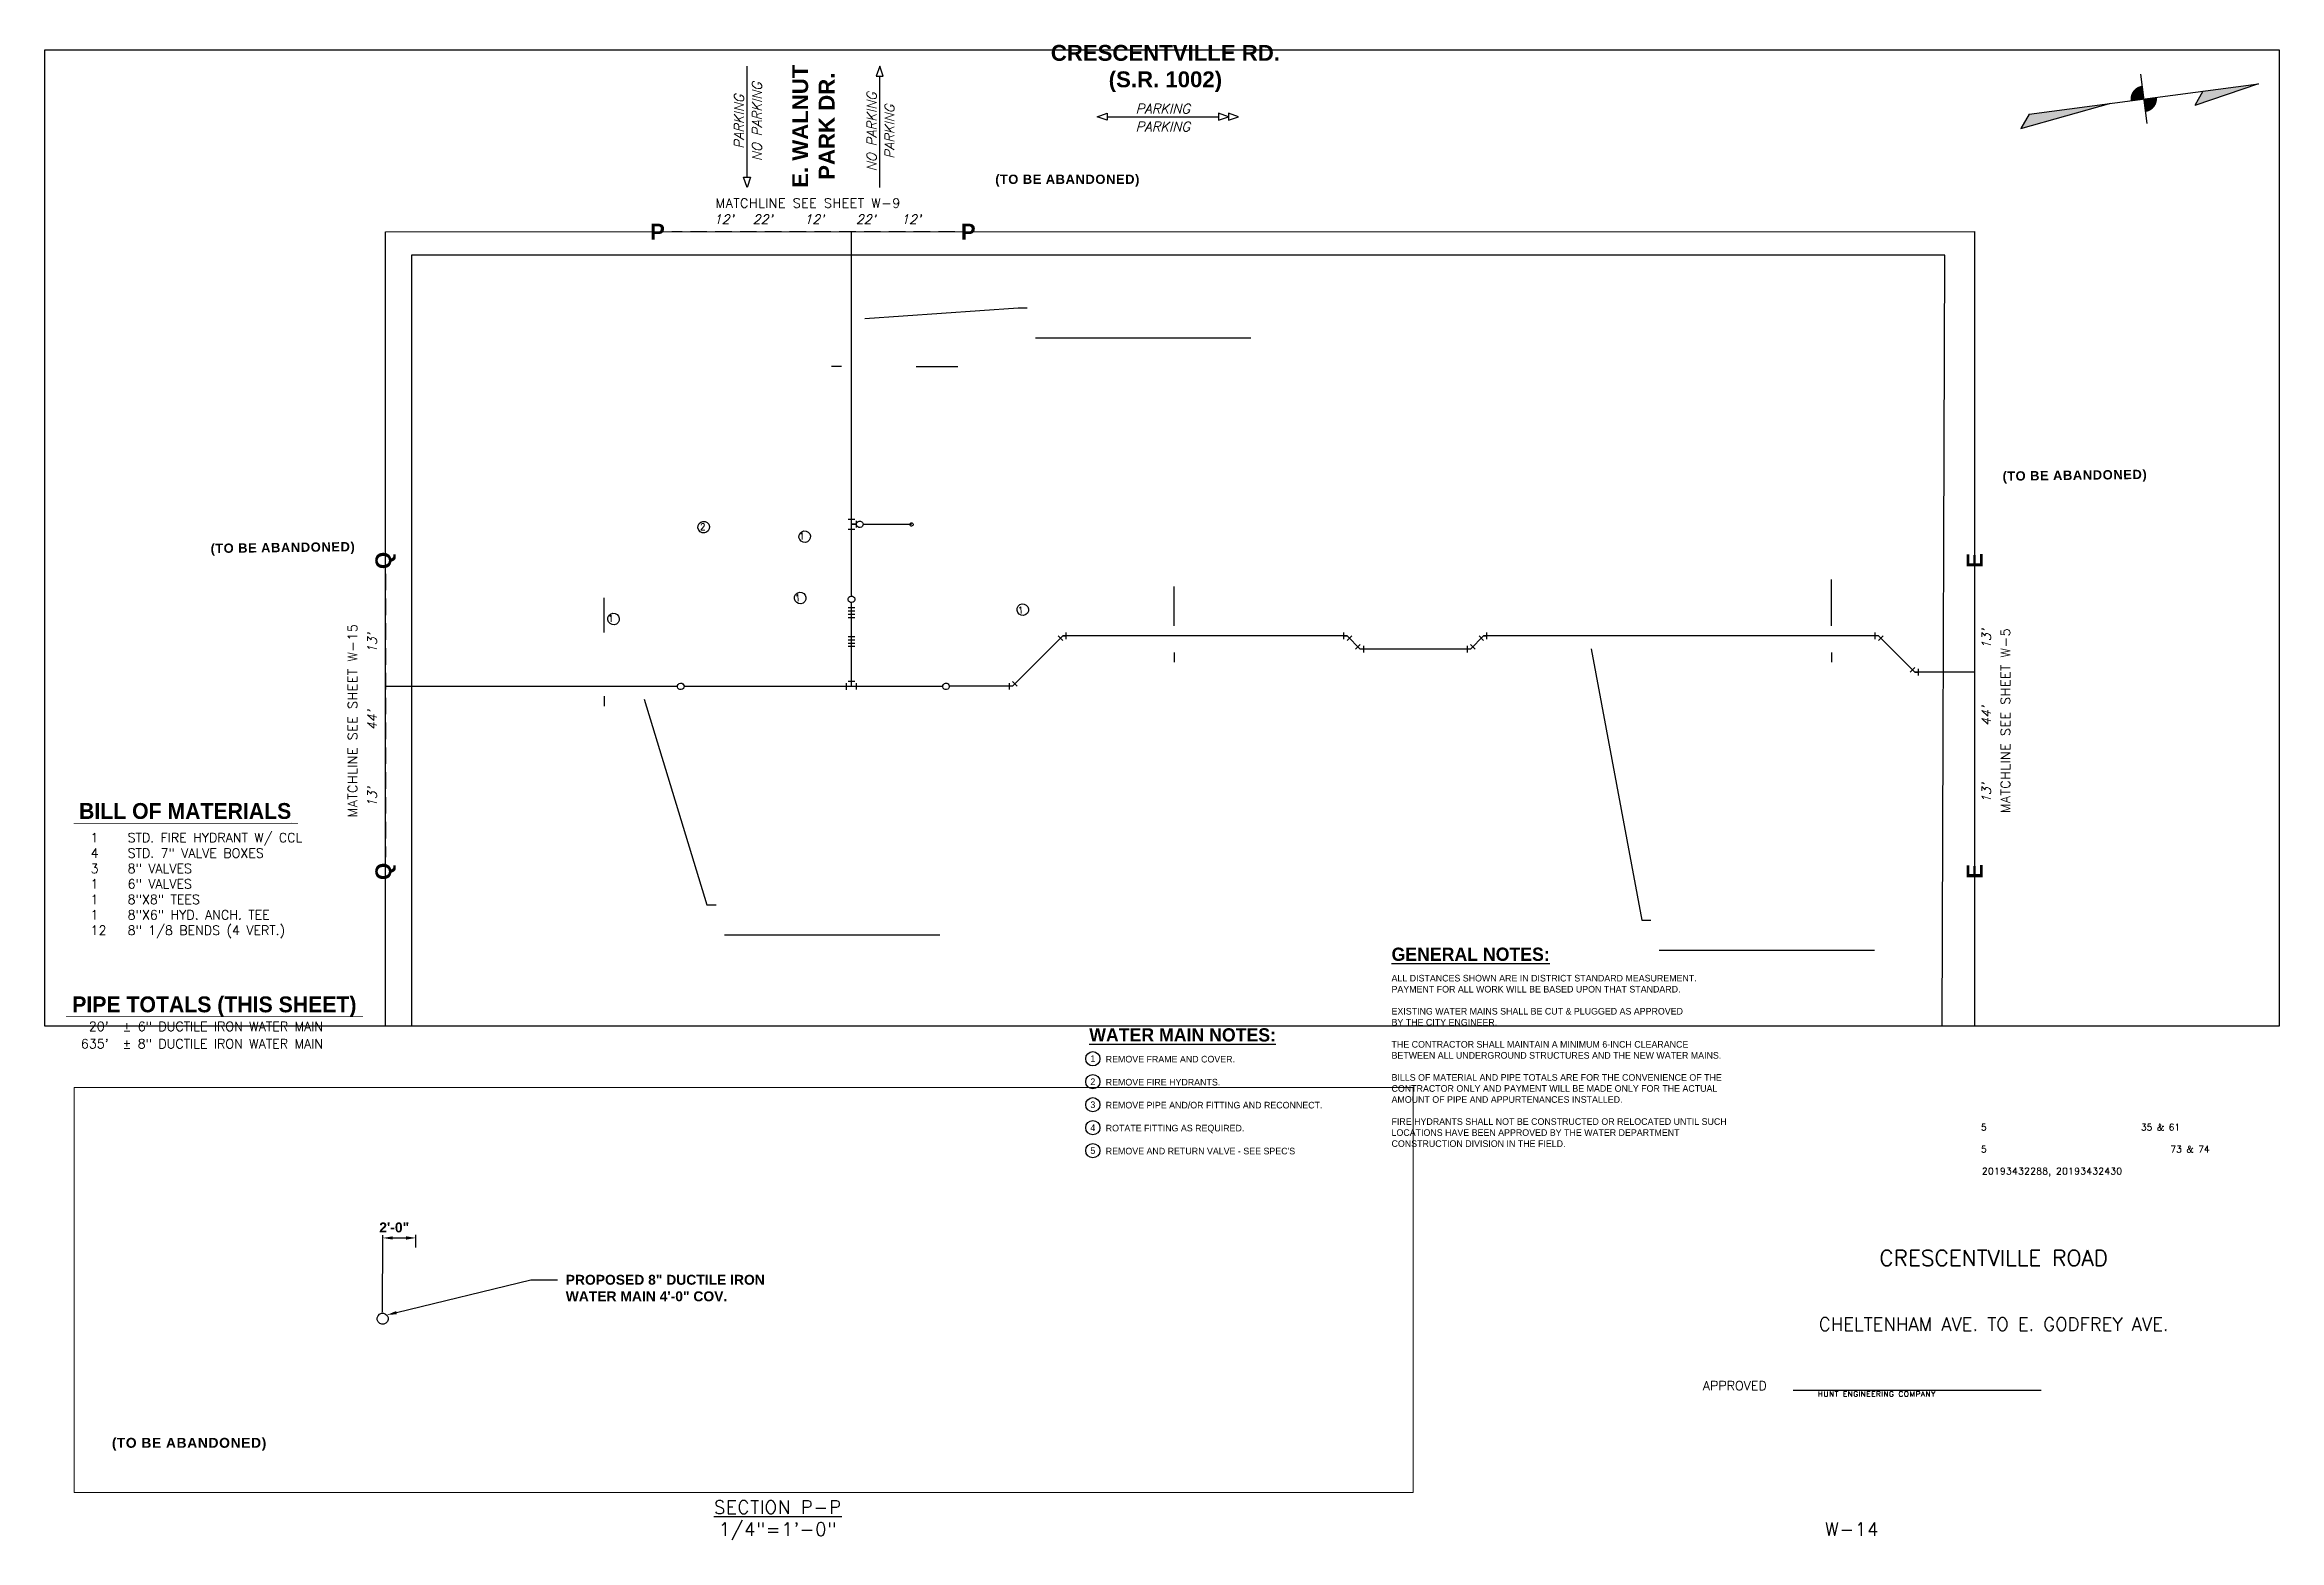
# Paper-space layout 'W14' of a CAD drawing. Header units: feet. Extents: x 1.5 to 35.3, y 0.7 to 23.3.
# The model-space entities are those that its viewports show. They can reach past a viewport. Long polylines and large blocks are cut down to what shows.
import ezdxf
from ezdxf import colors
from ezdxf.entities.mleader import LeaderData, LeaderLine
from ezdxf.enums import TextEntityAlignment as Align
from ezdxf.math import Vec2, Vec3

# ---------------------------------------------------------------- set-up
doc = ezdxf.new("R2010")
doc.units = ezdxf.units.FT
doc.header["$LTSCALE"] = 20
doc.linetypes.add('DASHED2', pattern=[0.375, 0.25, -0.125])
for name, color, linetype in [('BORDER', 4, 'Continuous'), ('C-EX-DIMENSION', 10, 'Continuous'), ('C-EX-ROW', 4, 'Continuous'), ('C-PR-WATER', 4, 'Continuous'), ('C-PR-WATER-ABAND', 3, 'Continuous'), ('C-PR-WATER-DIM', 4, 'Continuous'), ('C-PR-WATER-FITTING', 4, 'Continuous'), ('C-PR-WATER-TXT', 4, 'Continuous'), ('C-PR-WATER-TXT (W-2)', 4, 'Continuous'), ('C-PR-WATER-TXT-#', 6, 'Continuous'), ('NOTES', 7, 'Continuous')]:
    doc.layers.add(name, color=color, linetype=linetype)
doc.layers.add('C-EX-ROAD-NAME', color=3, linetype='Continuous', lineweight=30)
doc.layers.add('VIEWPORT', color=5, linetype='Continuous', plot=False)
doc.styles.add('ARIAL', font='arialbd.ttf', dxfattribs={"height": 0.24})
doc.styles.add('BOLD', font='BOLD.SHX')
doc.styles.add('Copy of PROPOSED', font='arialbd.ttf', dxfattribs={"height": 0.6})
doc.styles.add('EXISTING', font='simplex.shx', dxfattribs={"oblique": 15, "height": 2.8})
doc.styles.add('L100', font='MONOPLEX', dxfattribs={"height": 2})
doc.styles.add('L140Proposed', font='simplex.shx', dxfattribs={"height": 1.6})
doc.styles.add('PROPOSED', font='simplex.shx')
doc.styles.add('PROPOSED PLAN', font='arialbd.ttf', dxfattribs={"height": 2.8})
doc.styles.add('PROPOSED SECTION', font='arialbd.ttf')
doc.styles.add('Simplex Ob', font='simplex.shx', dxfattribs={"oblique": 15})
doc.styles.add('SL80', font='simplex.shx', dxfattribs={"oblique": 15, "height": 1.6})
doc.styles.get("Standard").update_dxf_attribs({"font": 'simplex.shx'})
doc.dimstyles.new('Copy of PWD Proposed Section', dxfattribs={"dimtxt": 0.6, "dimasz": 0.6, "dimexe": 0.18, "dimexo": 0.0625, "dimgap": 0.07, "dimtad": 0, "dimdec": 0, "dimlfac": 12, "dimzin": 1, "dimdsep": 46, "dimlunit": 4, "dimtxsty": 'Copy of PROPOSED', "dimcen": 0, "dimclrd": 3, "dimclre": 256, "dimclrt": 3, "dimadec": 1, "dimazin": 0, "dimtfac": 1, "dimtdec": 0, "dimtmove": 2, "dimatfit": 2, "dimfxl": 0.18, "dimfrac": 2, "dimtolj": 1, "dimtzin": 0, "dimlwd": -1, "dimarcsym": 0})
doc.dimstyles.new('PWD Proposed', dxfattribs={"dimtxt": 2.8, "dimasz": 3, "dimexe": 0.18, "dimexo": 0.0625, "dimgap": 1, "dimtad": 0, "dimdec": 0, "dimlfac": 12, "dimzin": 1, "dimdsep": 46, "dimlunit": 4, "dimtxsty": 'PROPOSED PLAN', "dimcen": 0, "dimse1": 1, "dimse2": 1, "dimclrd": 256, "dimclrt": 3, "dimadec": 1, "dimazin": 0, "dimtfac": 1, "dimtdec": 0, "dimtofl": 0, "dimtmove": 0, "dimatfit": 1, "dimfxl": 0.18, "dimfrac": 2, "dimtolj": 1, "dimtzin": 0, "dimlwd": -1, "dimarcsym": 0})

psp = doc.layouts.new('W14')

# ---------------------------------------------------------------- texts
at = {"layer": 'BORDER', "color": 4, "char_height": 0.14, "width": 6.0853, "attachment_point": 8, "style": 'PROPOSED'}
for s, insert, rotation in [('{\\T1.063;MATCHLINE SEE SHEET W-9}', (13.045, 20.842), 0), ('{\\T1.063;MATCHLINE SEE SHEET W-15}', (6.227, 13.091), 90), ('{\\T1.063;MATCHLINE SEE SHEET W-5}', (31.216, 13.091), 90)]:
    psp.add_mtext(s, dxfattribs=dict(at, insert=insert, rotation=rotation))
at = {"layer": 'BORDER', "color": 4, "linetype": 'DASHED2', "ltscale": 0.05, "char_height": 0.24, "width": 1.77635683940025e-15, "attachment_point": 5, "style": 'ARIAL'}
for insert in [(10.766, 20.48), (15.465, 20.48)]:
    psp.add_mtext('\\pxqc;P', dxfattribs=dict(at, insert=insert))
at = {"layer": 'BORDER', "color": 4, "linetype": 'DASHED2', "ltscale": 0.05, "char_height": 0.24, "width": 1.77635683940025e-15, "attachment_point": 5, "rotation": 90, "style": 'ARIAL'}
for s, insert in [('\\pxqc;Q', (6.656, 15.511)), ('\\pxqc;E', (30.681, 15.511)), ('\\pxqc;Q', (6.656, 10.811)), ('\\pxqc;E', (30.681, 10.811))]:
    psp.add_mtext(s, dxfattribs=dict(at, insert=insert))
at = {"layer": 'BORDER', "color": 4, "attachment_point": 5, "style": 'PROPOSED'}
for s, insert, char_height, width in [('CRESCENTVILLE ROAD', (30.969, 4.969), 0.24, 4.59784), ('CHELTENHAM AVE. TO E. GODFREY AVE.', (30.969, 3.969), 0.19995, 7.31273)]:
    psp.add_mtext(s, dxfattribs=dict(at, insert=insert, char_height=char_height, width=width))
at = {"layer": 'BORDER', "color": 3, "attachment_point": 1, "style": 'PROPOSED'}
for s, insert, char_height, width in [('APPROVED', (26.572, 3.109), 0.14, 1.25), ('{\\H0.83295x;\\T1.063;W-14}', (28.418, 0.97), 0.24, 0.81306)]:
    psp.add_mtext(s, dxfattribs=dict(at, insert=insert, char_height=char_height, width=width))
at = {"layer": 'BORDER', "insert": (12.587, 1.302), "char_height": 0.2, "width": 5, "attachment_point": 2, "style": 'PROPOSED'}
psp.add_mtext('{\\T1.063;\\LSECTION P-P\\P\\l1/4"=1\'-0"}', dxfattribs=at)
at = {"layer": 'C-EX-DIMENSION', "char_height": 0.14, "width": 9.60084, "attachment_point": 5, "style": 'SL80'}
for s, insert, rotation in [("12'   22'     12'     22'    12'", (13.184, 20.668), 0), ("13'         44'         13'", (6.453, 13.094), 90), ("13'         44'         13'", (30.858, 13.157), 90)]:
    psp.add_mtext(s, dxfattribs=dict(at, insert=insert, rotation=rotation))
at = {"layer": 'C-EX-ROAD-NAME', "insert": (12.804, 22.074), "char_height": 0.24, "width": 2.56042, "attachment_point": 2, "rotation": 90, "style": 'EXISTING'}
psp.add_mtext('{\\fArial|b1|i0|c0|p34;\\Q0;E. WALNUT PARK DR.}', dxfattribs=at)
at = {"layer": 'C-EX-ROAD-NAME', "insert": (18.446, 23.303), "char_height": 0.24, "width": 6.96485, "attachment_point": 2, "style": 'EXISTING'}
psp.add_mtext('\\pxqc;{\\fArial|b1|i0|c0|p34;\\Q0;CRESCENTVILLE RD.\\P\\pq*;(S.R. 1002)}', dxfattribs=at)
at = {"layer": 'NOTES', "style": 'BOLD'}
for s, p in [('BILL OF MATERIALS%%U', (3.626, 11.605)), ('PIPE TOTALS (THIS SHEET)', (4.067, 8.682))]:
    psp.add_text(s, height=0.24, dxfattribs=at).set_placement(p, align=Align.CENTER)
at = {"layer": 'NOTES'}
for s, height, style, p in [('%%UGENERAL NOTES:', 0.2, 'BOLD', (21.865, 9.46)), ('5      ', 0.1, 'PROPOSED', (30.776, 6.895)), ('35 & 61', 0.1, 'PROPOSED', (33.196, 6.895)), ('5      ', 0.1, 'PROPOSED', (30.776, 6.564)), ('73 & 74', 0.1, 'PROPOSED', (33.642, 6.564))]:
    psp.add_text(s, height=height, dxfattribs=dict(at, style=style)).set_placement(p)
at = {"layer": 'NOTES', "char_height": 0.1452, "attachment_point": 5, "style": 'Simplex Ob'}
for s, insert, width, rotation in [('NO PARKING', (12.27, 22.142), 1.77335, 89.9887), ('PARKING', (12, 22.142), 2.74099, 89.9887), ('NO PARKING', (14.005, 21.99), 2.74099, 89.9887), ('PARKING', (14.275, 21.99), 1.77335, 89.9887), ('PARKING', (18.407, 22.339), 2.74099, 359.9887), ('PARKING', (18.407, 22.069), 1.77335, 359.9887)]:
    psp.add_mtext(s, dxfattribs=dict(at, insert=insert, width=width, rotation=rotation))
at = {"layer": 'NOTES', "attachment_point": 1}
for s, insert, char_height, width, style in [('\\A1;1^ISTD. FIRE HYDRANT W/ CCL\\P4^ISTD. 7" VALVE BOXES\\P3^I8" VALVES\\P1^I6" VALVES\\P1^I8"X8" TEES\\P1^I8"X6" HYD. ANCH. TEE\\P12^I8" 1/8 BENDS (4 VERT.)', (2.196, 11.392), 0.14, 3.80478, 'L140Proposed'), ('ALL DISTANCES SHOWN ARE IN DISTRICT STANDARD MEASUREMENT.\\PPAYMENT FOR ALL WORK WILL BE BASED UPON THAT STANDARD.\\P\\PEXISTING WATER MAINS SHALL BE CUT & PLUGGED AS APPROVED\\PBY THE CITY ENGINEER.\\P\\PTHE CONTRACTOR SHALL MAINTAIN A MINIMUM 6-INCH CLEARANCE\\PBETWEEN ALL UNDERGROUND STRUCTURES AND THE NEW WATER MAINS.\\P\\PBILLS OF MATERIAL AND PIPE TOTALS ARE FOR THE CONVENIENCE OF THE CONTRACTOR ONLY AND PAYMENT WILL BE MADE ONLY FOR THE ACTUAL AMOUNT OF PIPE AND APPURTENANCES INSTALLED.\\P\\PFIRE HYDRANTS SHALL NOT BE CONSTRUCTED OR RELOCATED UNTIL SUCH LOCATIONS HAVE BEEN APPROVED BY THE WATER DEPARTMENT CONSTRUCTION DIVISION IN THE FIELD.', (21.865, 9.248), 0.1, 5.35633, 'L100'), ('{\\H1.067x;\\Q0;\\T1.063;20193432288, 20193432430}', (30.792, 6.333), 0.09375, 4.91487, 'EXISTING'), ('{\\T1.125;HUNT ENGINEERING COMPANY}', (28.311, 2.953), 0.08, 3.5, 'PROPOSED')]:
    psp.add_mtext(s, dxfattribs=dict(at, insert=insert, char_height=char_height, width=width, style=style))
at = {"layer": 'NOTES', "linetype": 'Continuous', "char_height": 0.14, "style": 'L140Proposed'}
for s, width, heights, insert, attachment_point in [("20'", 0.58143, [0.167], (2.469, 8.539), 3), ('\\pxql;%%P 6" DUCTILE IRON WATER MAIN', 4.08312, [0], (2.68, 8.539), 1), ("635'", 0.58143, [0.167], (2.469, 8.277), 3), ('\\pxql;%%P 8" DUCTILE IRON WATER MAIN', 4.08312, [0], (2.68, 8.277), 1)]:
    psp.add_mtext_dynamic_manual_height_columns(s, width=width, gutter_width=14, heights=heights, dxfattribs=dict(at, insert=insert, attachment_point=attachment_point))

msp = doc.modelspace()

# ---------------------------------------------------------------- texts
at = {"layer": 'C-PR-WATER-ABAND', "insert": (2707393.647, 271528.355, -97.826), "char_height": 0.6, "width": 11.04811, "attachment_point": 1, "rotation": 324.67389, "style": 'PROPOSED SECTION'}
msp.add_mtext('{\\T1.063;(TO BE ABANDONED)}', dxfattribs=at)
at = {"layer": 'C-PR-WATER-ABAND', "color": 4, "char_height": 2.8, "width": 48.18924, "attachment_point": 2, "style": 'ARIAL'}
for insert, rotation in [((2706762.053, 271149.167), 83.23441), ((2706732.491, 270877.484), 83.23441), ((2706633.672, 270858.859), 82.50682), ((2706713.054, 270609.091), 83.23441)]:
    msp.add_mtext('\\pxql;{\\T1.063;\\C3;(TO BE ABANDONED)}', dxfattribs=dict(at, insert=insert, rotation=rotation))

# ---------------------------------------------------------------- blocks, each defined once
blk = doc.blocks.new('PWD Noth Arrow')
at = {"layer": 'BORDER'}
for points in [[(0, 18), (4, 15), (0, 35)], [(0, 4), (0, 0), (4, 0, 0.414214)], [(0, 0), (-4, 0, 0.414214), (0, -4)], [(0, -35), (4, -38), (0, -10)]]:
    blk.add_hatch(color=0, dxfattribs=at).paths.add_polyline_path(points)
at = {"layer": 'BORDER', "color": 0}
for p, q in [((0, -35), (0, 35)), ((0, 35), (4, 15)), ((0, 18), (4, 15)), ((-7.5, 0), (7.5, 0)), ((4, -38), (0, -10)), ((0, -35), (4, -38))]:
    blk.add_line(p, q, dxfattribs=at)
blk = doc.blocks.new('A$C6E5C789D')
at = {"layer": 'NOTES'}
for centre in [(17.341, 5.482), (17.341, 5.135), (17.341, 4.787), (17.341, 4.44), (17.341, 4.093)]:
    blk.add_circle(centre, 0.108, dxfattribs=at)
for s, height, style, p in [('%%uWATER MAIN NOTES:', 0.2, 'BOLD', (17.287, 5.743)), ('REMOVE FRAME AND COVER.', 0.1, 'L100', (17.536, 5.426)), ('REMOVE FIRE HYDRANTS.', 0.1, 'L100', (17.536, 5.078)), ('REMOVE PIPE AND/OR FITTING AND RECONNECT.', 0.1, 'L100', (17.536, 4.731)), ('ROTATE FITTING AS REQUIRED.', 0.1, 'L100', (17.536, 4.384)), ("REMOVE AND RETURN VALVE - SEE SPEC'S", 0.1, 'L100', (17.536, 4.037))]:
    blk.add_text(s, height=height, dxfattribs=dict(at, style=style)).set_placement(p)
at = {"layer": 'NOTES', "style": 'L100'}
for s, p in [('1', (17.341, 5.482)), ('2', (17.341, 5.135)), ('3', (17.341, 4.787)), ('4', (17.341, 4.44)), ('5', (17.341, 4.093))]:
    blk.add_text(s, height=0.1, dxfattribs=at).set_placement(p, align=Align.MIDDLE)
blk = doc.blocks.new('*U91')
at = {"layer": 'C-PR-WATER-FITTING'}
for p, q in [((0, -1.41), (-1.41, 0)), ((1, -1), (1, 1))]:
    blk.add_line(p, q, dxfattribs=at)
at = {"layer": 'C-PR-WATER-FITTING', "flags": 128}
blk.add_lwpolyline([(-0.71, -0.71), (0, 0), (1, 0)], dxfattribs=at)
blk = doc.blocks.new('*U247')
at = {"layer": 'C-PR-WATER-FITTING'}
blk.add_circle((0, -0.01), 1, dxfattribs=at)
blk = doc.blocks.new('*U248')
at = {"layer": 'C-PR-WATER-FITTING'}
blk.add_line((1.5, -0.04), (-1.5, 0.03), dxfattribs=at)
for points in [[(1.04, 1.47), (-0.96, 1.52)], [(0, -0.01), (0.04, 1.49)], [(-1.52, -0.97), (-1.47, 1.03)], [(1.48, -1.04), (1.53, 0.96)]]:
    blk.add_lwpolyline(points, dxfattribs=at)
blk = doc.blocks.new('*U92')
at = {"layer": 'C-PR-WATER-FITTING'}
for p, q in [((1, 0), (-1, 0)), ((1, -1), (-1, -1)), ((1, -2), (-1, -2)), ((1, -3), (-1, -3))]:
    blk.add_line(p, q, dxfattribs=at)
blk = doc.blocks.new('*U249')
at = {"layer": 'C-PR-WATER-FITTING'}
blk.add_line((-0.03, -1.51), (0.04, 1.49), dxfattribs=at)
for points in [[(-0.96, 1.52), (1.04, 1.47)], [(1.48, -1.04), (1.52, 0.96)], [(0, -0.01), (1.5, -0.04)], [(-1.03, -1.48), (0.97, -1.53)]]:
    blk.add_lwpolyline(points, dxfattribs=at)
blk.add_circle((2.5, -0.07), 1, dxfattribs=at)
blk = doc.blocks.new('*U250')
at = {"layer": 'C-PR-WATER-FITTING'}
h = blk.add_hatch(color=256, dxfattribs=at)
h.dxf.hatch_style = 1
h.paths.add_polyline_path([(0.5, -0.01, 1), (-0.5, -0.01, 1)])
blk.add_circle((0, -0.01), 0.5, dxfattribs=at)
blk = doc.blocks.new('*D168')
at = {"layer": 'C-PR-WATER-DIM', "linetype": 'Continuous', "transparency": 16777216}
for p, q in [((2706808.43, 271126.29), (2706796.25, 271127.9)), ((2706823.28, 271124.34), (2706826.25, 271123.95))]:
    blk.add_line(p, q, dxfattribs=at)
at = {"layer": 'C-PR-WATER-DIM', "transparency": 16777216}
for points in [[(2706808.5, 271126.79), (2706808.37, 271125.8), (2706811.41, 271125.9)], [(2706823.34, 271124.83), (2706823.21, 271123.84), (2706820.3, 271124.73)]]:
    blk.add_solid(points, dxfattribs=at)
at = {"layer": 'C-PR-WATER-DIM', "transparency": 16777216, "insert": (2706791.23, 271128.56), "char_height": 2.8, "attachment_point": 5, "rotation": 352.4941, "style": 'PROPOSED PLAN'}
blk.add_mtext('\\A1;9\'-0"', dxfattribs=at)
blk = doc.blocks.new('*D169')
at = {"layer": 'C-PR-WATER-DIM', "linetype": 'Continuous', "transparency": 16777216}
for p, q in [((2706798.73, 271067.86), (2706784.87, 271069.68)), ((2706806.66, 271066.81), (2706809.63, 271066.42))]:
    blk.add_line(p, q, dxfattribs=at)
at = {"layer": 'C-PR-WATER-DIM', "transparency": 16777216}
for points in [[(2706798.79, 271068.35), (2706798.66, 271067.36), (2706801.7, 271067.47)], [(2706806.72, 271067.31), (2706806.59, 271066.32), (2706803.68, 271067.2)]]:
    blk.add_solid(points, dxfattribs=at)
at = {"layer": 'C-PR-WATER-DIM', "transparency": 16777216, "insert": (2706779.84, 271070.34), "char_height": 2.8, "attachment_point": 5, "rotation": 172.5015, "style": 'PROPOSED PLAN'}
blk.add_mtext('\\A1;2\'-0"', dxfattribs=at)
blk = doc.blocks.new('*D170')
at = {"layer": 'C-PR-WATER-DIM', "linetype": 'Continuous', "transparency": 16777216}
for p, q in [((2706772.83, 270870.83), (2706761.01, 270872.38)), ((2706780.74, 270869.78), (2706783.72, 270869.39))]:
    blk.add_line(p, q, dxfattribs=at)
at = {"layer": 'C-PR-WATER-DIM', "transparency": 16777216}
for points in [[(2706772.89, 270871.32), (2706772.76, 270870.33), (2706775.8, 270870.44)], [(2706780.81, 270870.28), (2706780.68, 270869.29), (2706777.77, 270870.18)]]:
    blk.add_solid(points, dxfattribs=at)
at = {"layer": 'C-PR-WATER-DIM', "transparency": 16777216, "insert": (2706755.98, 270873.05), "char_height": 2.8, "attachment_point": 5, "rotation": 172.496, "style": 'PROPOSED PLAN'}
blk.add_mtext('\\A1;2\'-0"', dxfattribs=at)
blk = doc.blocks.new('*D171')
at = {"layer": 'C-PR-WATER-DIM', "linetype": 'Continuous', "transparency": 16777216}
for p, q in [((2706752.32, 270699.68), (2706741.97, 270701.04)), ((2706771.43, 270697.17), (2706774.4, 270696.78))]:
    blk.add_line(p, q, dxfattribs=at)
at = {"layer": 'C-PR-WATER-DIM', "transparency": 16777216}
for points in [[(2706752.38, 270700.18), (2706752.25, 270699.18), (2706755.29, 270699.29)], [(2706771.49, 270697.66), (2706771.36, 270696.67), (2706768.45, 270697.56)]]:
    blk.add_solid(points, dxfattribs=at)
at = {"layer": 'C-PR-WATER-DIM', "transparency": 16777216, "insert": (2706735.96, 270701.83), "char_height": 2.8, "attachment_point": 5, "rotation": 172.5053, "style": 'PROPOSED PLAN'}
blk.add_mtext('\\A1;13\'-3"', dxfattribs=at)
blk = doc.blocks.new('*D172')
at = {"layer": 'C-PR-WATER-DIM', "linetype": 'Continuous', "transparency": 16777216}
for p, q in [((2706684.85, 270803.7), (2706686.49, 270816.15)), ((2706681.91, 270781.34), (2706681.52, 270778.36))]:
    blk.add_line(p, q, dxfattribs=at)
at = {"layer": 'C-PR-WATER-DIM', "transparency": 16777216}
for points in [[(2706684.35, 270803.77), (2706685.35, 270803.64), (2706684.46, 270800.73)], [(2706681.41, 270781.4), (2706682.4, 270781.27), (2706682.3, 270784.31)]]:
    blk.add_solid(points, dxfattribs=at)
at = {"layer": 'C-PR-WATER-DIM', "transparency": 16777216, "insert": (2706687.28, 270822.15), "char_height": 2.8, "attachment_point": 5, "rotation": 82.5077, "style": 'PROPOSED PLAN'}
blk.add_mtext('\\A1;16\'-6"', dxfattribs=at)
blk = doc.blocks.new('*D173')
at = {"layer": 'C-PR-WATER-DIM', "linetype": 'Continuous', "transparency": 16777216}
for p, q in [((2706624.34, 270811.66), (2706625.99, 270824.24)), ((2706621.4, 270789.3), (2706621, 270786.32))]:
    blk.add_line(p, q, dxfattribs=at)
at = {"layer": 'C-PR-WATER-DIM', "transparency": 16777216}
for points in [[(2706623.84, 270811.73), (2706624.83, 270811.6), (2706623.95, 270808.69)], [(2706620.9, 270789.36), (2706621.89, 270789.23), (2706621.79, 270792.27)]]:
    blk.add_solid(points, dxfattribs=at)
at = {"layer": 'C-PR-WATER-DIM', "transparency": 16777216, "insert": (2706626.78, 270830.25), "char_height": 2.8, "attachment_point": 5, "rotation": 82.5077, "style": 'PROPOSED PLAN'}
blk.add_mtext('\\A1;16\'-6"', dxfattribs=at)
blk = doc.blocks.new('*D174')
at = {"layer": 'C-PR-WATER-DIM', "linetype": 'Continuous', "transparency": 16777216}
for p, q in [((2706741.58, 270618.04), (2706731.23, 270619.4)), ((2706760.69, 270615.53), (2706763.66, 270615.13))]:
    blk.add_line(p, q, dxfattribs=at)
at = {"layer": 'C-PR-WATER-DIM', "transparency": 16777216}
for points in [[(2706741.64, 270618.54), (2706741.51, 270617.54), (2706744.55, 270617.65)], [(2706760.75, 270616.02), (2706760.62, 270615.03), (2706757.71, 270615.92)]]:
    blk.add_solid(points, dxfattribs=at)
at = {"layer": 'C-PR-WATER-DIM', "transparency": 16777216, "insert": (2706725.23, 270620.19), "char_height": 2.8, "attachment_point": 5, "rotation": 172.5053, "style": 'PROPOSED PLAN'}
blk.add_mtext('\\A1;13\'-3"', dxfattribs=at)
blk = doc.blocks.new('*D199')
at = {"layer": 'C-PR-WATER-TXT', "lineweight": -2, "transparency": 16777216}
for p, q in [((2707411.4, 271525.09), (2707414.1, 271528.89)), ((2707415.29, 271527.12), (2707415.73, 271527.74))]:
    blk.add_line(p, q, dxfattribs=at)
at = {"layer": 'C-PR-WATER-TXT', "color": 3, "linetype": 'Continuous', "transparency": 16777216}
blk.add_line((2707414.48, 271528.4), (2707415.14, 271527.94), dxfattribs=at)
at = {"layer": 'C-PR-WATER-TXT', "color": 3, "transparency": 16777216}
for points in [[(2707414.43, 271528.32), (2707414.54, 271528.48), (2707413.99, 271528.75)], [(2707415.08, 271527.85), (2707415.2, 271528.02), (2707415.63, 271527.59)]]:
    blk.add_solid(points, dxfattribs=at)
at = {"layer": 'C-PR-WATER-TXT', "color": 3, "transparency": 16777216, "insert": (2707414.93, 271528.86), "char_height": 0.6, "attachment_point": 5, "rotation": 324.6855, "style": 'Copy of PROPOSED'}
blk.add_mtext('\\A1;2\'-0"', dxfattribs=at)

# ---------------------------------------------------------------- dimensions: what is measured, and where the dimension line sits
at = {"layer": 'C-PR-WATER-DIM'}
for base, p1, p2, angle, picture, middle in [((2706811.405, 271125.902), (2706819.707, 271120.193), (2706810.807, 271121.365), 172.49406, '*D168', (2706791.234, 271128.56)), ((2706801.701, 271067.465), (2706805.836, 271083.568), (2706803.854, 271083.828), 172.50155, '*D169', (2706779.836, 271070.343)), ((2706775.8, 270870.436), (2706777.178, 270865.687), (2706775.209, 270865.946), 172.49602, '*D170', (2706755.977, 270873.047)), ((2706755.292, 270699.289), (2706767.862, 270693.065), (2706754.701, 270694.796), 172.50531, '*D171', (2706735.965, 270701.832)), ((2706744.554, 270617.649), (2706757.124, 270611.425), (2706743.963, 270613.156), 172.50531, '*D174', (2706725.227, 270620.192))]:
    dim = msp.add_linear_dim(base=base, p1=p1, p2=p2, angle=angle, dimstyle='PWD Proposed', override={"dimclrt": 256}, dxfattribs=at)
    dim.commit()
    dim.dimension.update_dxf_attribs({"geometry": picture, "text_midpoint": middle, "dimtype": 161})
for base, p1, p2, picture, middle in [((2706623.946, 270808.687), (2706629.435, 270791.267), (2706631.594, 270807.682), '*D173', (2706626.782, 270830.247)), ((2706684.459, 270800.729), (2706677.438, 270784.953), (2706679.597, 270801.368), '*D172', (2706687.276, 270822.15))]:
    dim = msp.add_linear_dim(base=base, p1=p1, p2=p2, angle=82.50774, text='16\'-6"', dimstyle='PWD Proposed', override={"dimclrt": 256}, dxfattribs=at)
    dim.commit()
    dim.dimension.update_dxf_attribs({"geometry": picture, "text_midpoint": middle, "dimtype": 161})
at = {"layer": 'C-PR-WATER-TXT', "color": 3}
dim = msp.add_linear_dim(base=(2707415.627, 271527.589), p1=(2707411.367, 271525.036), p2=(2707415.256, 271527.065), angle=324.68546, dimstyle='Copy of PWD Proposed Section', override={"dimtxt": 1}, dxfattribs=at)
dim.commit()
dim.dimension.update_dxf_attribs({"geometry": '*D199', "text_midpoint": (2707414.928, 271528.859), "dimtype": 160})

# ---------------------------------------------------------------- linework, layer by layer
at = {"layer": 'C-PR-WATER'}
for p, q in [((2706823.965, 271152.517), (2706815.869, 271091.068)), ((2706815.869, 271091.068), (2706803.553, 271081.614)), ((2706803.554, 271081.615), (2706787.999, 270963.216)), ((2706791.434, 270958.74), (2706787.999, 270963.216)), ((2706791.434, 270958.746), (2706787.091, 270925.714)), ((2706787.091, 270925.714), (2706782.615, 270922.279)), ((2706782.615, 270922.28), (2706771.411, 270837.062)), ((2706784.545, 270819.95), (2706771.411, 270837.061)), ((2706784.545, 270819.95), (2706782.057, 270801.036)), ((2706751.131, 270775.26), (2706554.325, 270801.147)), ((2706781.803, 270799.052), (2706771.604, 270721.517)), ((2706732.048, 270796.06), (2706730.138, 270781.55)), ((2706729.824, 270779.575), (2706729.629, 270778.088)), ((2706729.822, 270779.575), (2706729.637, 270778.087)), ((2706778.212, 270771.699), (2706753.114, 270774.999)), ((2706771.344, 270719.537), (2706704.981, 270214.998))]:
    msp.add_line(p, q, dxfattribs=at)
at = {"layer": 'C-PR-WATER', "color": 6, "linetype": 'Continuous'}
msp.add_circle((2707411.174, 271524.764), 0.333, dxfattribs=at)
at = {"layer": 'C-PR-WATER-TXT-#'}
for centre in [(2706761.972, 270826.077), (2706731.515, 270763.575), (2706749.718, 270759.806), (2706724.668, 270733.669), (2706748.654, 270703.023)]:
    msp.add_circle(centre, 1.75, dxfattribs=at)

# ---------------------------------------------------------------- block references
at = {"layer": 'C-PR-WATER-FITTING', "xscale": -1}
for p, rotation in [((2706815.869, 271091.068), 262.5041894284287), ((2706803.554, 271081.615), 82.50418943189358)]:
    msp.add_blockref('*U91', p, dxfattribs=dict(at, rotation=rotation))
at = {"layer": 'C-PR-WATER-FITTING'}
for name, p, rotation in [('*U91', (2706787.998, 270963.22), 82.50945497703239), ('*U91', (2706791.436, 270958.74), 262.5094549804973), ('*U91', (2706787.09, 270925.714), 217.506822196729), ('*U91', (2706782.617, 270922.276), 37.50966476973239), ('*U91', (2706771.415, 270837.056), 82.50945497703239), ('*U91', (2706784.545, 270819.955), 262.5094549804973), ('*U247', (2706781.933, 270800.042), 83.92415502369693), ('*U250', (2706732.048, 270796.06), 83.92415502369693), ('*U249', (2706729.63, 270778.086), 83.92415502369693), ('*U247', (2706752.116, 270775.133), 83.92415502369693), ('*U92', (2706757.575, 270774.412), 262.5094549804973), ('*U92', (2706766.209, 270773.277), 262.5094549804973), ('*U248', (2706778.205, 270771.699), 83.92415502369693), ('*U247', (2706771.474, 270720.527), 83.92415502369693)]:
    msp.add_blockref(name, p, dxfattribs=dict(at, rotation=rotation))

msp.set_redraw_order([(e.dxf.handle, doc.entitydb.next_handle()) for e in msp.query("TEXT MTEXT ATTDEF DIMENSION ARC_DIMENSION")])  # texts and dimensions are drawn at this point

# ---------------------------------------------------------------- leaders
at = {"layer": 'C-PR-WATER-TXT'}
ml = msp.add_multileader_mtext('Standard', dxfattribs=at)
ml.set_content('PROPOSED 8" DUCTILE IRON\\PWATER MAIN 4\'-0" COV.', color=256, style='PROPOSED SECTION')
ml.set_leader_properties(color=256)
ml.build(insert=Vec2(0, 0))
ml.multileader.update_dxf_attribs({"dogleg_length": 15, "arrow_head_size": 0.6})
ctx = ml.context
ctx.base_point, ctx.char_height, ctx.arrow_head_size, ctx.landing_gap_size, ctx.plane_origin, ctx.plane_x_axis, ctx.plane_y_axis = Vec3(2707421.153, 271520.568, -97.826), 0.6, 0.6, 0.5, Vec3(2707477.984, 271517.979, -97.826), Vec3(0.8158742, -0.5782295), Vec3(0.5782295, 0.8158742)
notes = []
notes.append((ctx, [(0, (1, 1, 0), (2707419.835, 271521.502, -97.826), (0.8158742, -0.5782295), 1.616, [(0, [(2707411.505, 271524.802, -97.826)], 0, [])])]))
ctx.mtext.insert, ctx.mtext.text_direction, ctx.mtext.rotation, ctx.mtext.width, ctx.mtext.defined_height, ctx.mtext.flow_direction = Vec3(2707421.738, 271520.528, -97.826), Vec3(0.8158742, -0.5782295), 5.6666284, 123.17846, 1.675, 5
at = {"layer": 'C-PR-WATER-TXT (W-2)'}
ml = msp.add_multileader_mtext('Standard', dxfattribs=at)
ml.set_content('PROPOSED 8" DUCTILE IRON {\\LWATER MAIN 4\'-0" COV.}', color=256, style='ARIAL')
ml.set_leader_properties(color=256)
ml.build(insert=Vec2(0, 0))
ml.multileader.update_dxf_attribs({"dogleg_length": 5})
ctx = ml.context
ctx.base_point, ctx.landing_gap_size, ctx.plane_origin, ctx.plane_x_axis, ctx.plane_y_axis = Vec3(2706879.825, 271002.163), 2.5, Vec3(2706482.531, 271113.353), Vec3(0.1304081, 0.9914604), Vec3(-0.9914604, 0.1304081)
notes.append((ctx, [(0, (1, 1, 0), (2706879.464, 270999.42), (0.1304081, 0.9914604), 2.766, [(0, [(2706792.138, 270994.706)], 0, [])])]))
ctx.mtext.insert, ctx.mtext.text_direction, ctx.mtext.rotation, ctx.mtext.width, ctx.mtext.defined_height, ctx.mtext.flow_direction = Vec3(2706877.771, 271004.954), Vec3(0.1304081, 0.9914604), 1.4400157, 87.98644, 38.555, 5
ml = msp.add_multileader_mtext('Standard', dxfattribs=at)
ml.set_content('PROPOSED 8" DUCTILE IRON {\\LWATER MAIN 4\'-0" COV.}', color=256, style='ARIAL')
ml.set_leader_properties(color=256)
ml.build(insert=Vec2(0, 0))
ml.multileader.update_dxf_attribs({"dogleg_length": 5})
ctx = ml.context
ctx.base_point, ctx.landing_gap_size, ctx.plane_origin, ctx.plane_x_axis, ctx.plane_y_axis = Vec3(2706604.031, 270943.391), 2.5, Vec3(2706206.737, 271054.581), Vec3(0.1304081, 0.9914604), Vec3(-0.9914604, 0.1304081)
notes.append((ctx, [(0, (1, 1, 0), (2706603.67, 270940.649), (0.1304081, 0.9914604), 2.766, [(0, [(2706543.987, 270937.489)], 0, [])])]))
ctx.mtext.insert, ctx.mtext.text_direction, ctx.mtext.rotation, ctx.mtext.width, ctx.mtext.defined_height, ctx.mtext.flow_direction = Vec3(2706601.977, 270946.182), Vec3(0.1304081, 0.9914604), 1.4400157, 87.98644, 38.555, 5
ml = msp.add_multileader_mtext('Standard', dxfattribs=at)
ml.set_content('PROPOSED 8" DUCTILE IRON {\\LWATER MAIN 4\'-0" COV.}', color=256, style='ARIAL')
ml.set_leader_properties(color=256)
ml.build(insert=Vec2(0, 0))
ml.multileader.update_dxf_attribs({"dogleg_length": 5})
ctx = ml.context
ctx.base_point, ctx.landing_gap_size, ctx.plane_origin, ctx.plane_x_axis, ctx.plane_y_axis = Vec3(2706615.352, 270843.227), 2.5, Vec3(2706218.058, 270954.417), Vec3(0.1304081, 0.9914604), Vec3(-0.9914604, 0.1304081)
notes.append((ctx, [(0, (1, 1, 0), (2706614.991, 270840.485), (0.1304081, 0.9914604), 2.766, [(0, [(2706598.876, 270795.287)], 0, [])])]))
ctx.mtext.insert, ctx.mtext.text_direction, ctx.mtext.rotation, ctx.mtext.width, ctx.mtext.defined_height, ctx.mtext.flow_direction = Vec3(2706613.298, 270846.019), Vec3(0.1304081, 0.9914604), 1.4400157, 87.98644, 38.555, 5
ml = msp.add_multileader_mtext('Standard', dxfattribs=at)
ml.set_content('PROPOSED 8" DUCTILE IRON {\\LWATER MAIN 4\'-0" COV.}', color=256, style='ARIAL')
ml.set_leader_properties(color=256)
ml.build(insert=Vec2(0, 0))
ml.multileader.update_dxf_attribs({"dogleg_length": 5})
ctx = ml.context
ctx.base_point, ctx.landing_gap_size, ctx.plane_origin, ctx.plane_x_axis, ctx.plane_y_axis = Vec3(2706671.733, 270839.336), 2.5, Vec3(2706357.051, 270926.489), Vec3(0.1304081, 0.9914604), Vec3(-0.9914604, 0.1304081)
notes.append((ctx, [(0, (1, 1, 0), (2706671.372, 270836.594), (0.1304081, 0.9914604), 2.766, [(0, [(2706668.213, 270786.166)], 0, [])])]))
ctx.mtext.insert, ctx.mtext.text_direction, ctx.mtext.rotation, ctx.mtext.width, ctx.mtext.defined_height, ctx.mtext.flow_direction = Vec3(2706669.679, 270842.128), Vec3(0.1304081, 0.9914604), 1.4400157, 87.98644, 38.555, 5
ml = msp.add_multileader_mtext('Standard', dxfattribs=at)
ml.set_content('PROPOSED 8" DUCTILE IRON {\\LWATER MAIN 4\'-0" COV.}', color=256, style='ARIAL')
ml.set_leader_properties(color=256)
ml.build(insert=Vec2(0, 0))
ml.multileader.update_dxf_attribs({"dogleg_length": 5})
ctx = ml.context
ctx.base_point, ctx.landing_gap_size, ctx.plane_origin, ctx.plane_x_axis, ctx.plane_y_axis = Vec3(2706838.37, 270722.499), 2.5, Vec3(2706461.495, 270826.92), Vec3(0.1304081, 0.9914604), Vec3(-0.9914604, 0.1304081)
notes.append((ctx, [(0, (1, 1, 0), (2706838.01, 270719.757), (0.1304081, 0.9914604), 2.766, [(0, [(2706769.884, 270708.433)], 0, [])])]))
ctx.mtext.insert, ctx.mtext.text_direction, ctx.mtext.rotation, ctx.mtext.width, ctx.mtext.defined_height, ctx.mtext.flow_direction = Vec3(2706836.317, 270725.291), Vec3(0.1304081, 0.9914604), 1.4400157, 87.98644, 38.555, 5
at = {"layer": 'C-PR-WATER-TXT-#'}
ml = msp.add_multileader_mtext('Standard', dxfattribs=at)
ml.set_content('2  ', color=256)
ml.set_leader_properties(color=256)
ml.build(insert=Vec2(0, 0))
ml.multileader.update_dxf_attribs({"dogleg_length": 1.5, "arrow_head_size": 2})
ctx = ml.context
ctx.base_point, ctx.char_height, ctx.arrow_head_size, ctx.landing_gap_size, ctx.plane_origin, ctx.plane_x_axis, ctx.plane_y_axis = Vec3(2706778.852, 271218.606), 2, 2, 1.7, Vec3(2706800.559, 271200.626), Vec3(0.8203154, -0.5719114), Vec3(0.5719114, 0.8203154)
ctx.text_align_type = 2
notes.append((ctx, [(0, (0, 0, 0), (0, 0), (1, 0), 1, [])]))
ctx.mtext.insert, ctx.mtext.text_direction, ctx.mtext.rotation, ctx.mtext.width, ctx.mtext.alignment, ctx.mtext.line_spacing_factor, ctx.mtext.flow_direction = Vec3(2706781.912, 271217.692), Vec3(0.8203154, -0.5719114), 5.6743512, 0.47619, 3, 0.75, 5
ml = msp.add_multileader_mtext('Standard', dxfattribs=at)
ml.set_content('1  ', color=256)
ml.set_leader_properties(color=256)
ml.build(insert=Vec2(0, 0))
ml.multileader.update_dxf_attribs({"dogleg_length": 1.5, "arrow_head_size": 2})
ctx = ml.context
ctx.base_point, ctx.char_height, ctx.arrow_head_size, ctx.landing_gap_size, ctx.plane_origin, ctx.plane_x_axis, ctx.plane_y_axis = Vec3(2706761.982, 270824.111), 2, 2, 1.7, Vec3(2706765.941, 270851.785), Vec3(0.0607616, 0.9981523), Vec3(-0.9981523, 0.0607616)
ctx.text_align_type = 2
notes.append((ctx, [(0, (0, 0, 0), (0, 0), (1, 0), 1, [])]))
ctx.mtext.insert, ctx.mtext.text_direction, ctx.mtext.rotation, ctx.mtext.width, ctx.mtext.alignment, ctx.mtext.line_spacing_factor, ctx.mtext.flow_direction = Vec3(2706761.116, 270826.344), Vec3(0.0607616, 0.9981523), 1.5099973, 0.47619, 3, 0.75, 5
ml = msp.add_multileader_mtext('Standard', dxfattribs=at)
ml.set_content('1  ', color=256)
ml.set_leader_properties(color=256)
ml.build(insert=Vec2(0, 0))
ml.multileader.update_dxf_attribs({"dogleg_length": 1.5, "arrow_head_size": 2})
ctx = ml.context
ctx.base_point, ctx.char_height, ctx.arrow_head_size, ctx.landing_gap_size, ctx.plane_origin, ctx.plane_x_axis, ctx.plane_y_axis = Vec3(2706731.113, 270761.473), 2, 2, 1.7, Vec3(2706735.372, 270789.14), Vec3(0.1304081, 0.9914604), Vec3(-0.9914604, 0.1304081)
ctx.text_align_type = 2
notes.append((ctx, [(0, (0, 0, 0), (0, 0), (1, 0), 1, [])]))
ctx.mtext.insert, ctx.mtext.text_direction, ctx.mtext.rotation, ctx.mtext.width, ctx.mtext.alignment, ctx.mtext.line_spacing_factor, ctx.mtext.flow_direction = Vec3(2706730.405, 270763.761), Vec3(0.1304081, 0.9914604), 1.4400157, 0.47619, 3, 0.75, 5
ml = msp.add_multileader_mtext('Standard', dxfattribs=at)
ml.set_content('1  ', color=256)
ml.set_leader_properties(color=256)
ml.build(insert=Vec2(0, 0))
ml.multileader.update_dxf_attribs({"dogleg_length": 1.5, "arrow_head_size": 2})
ctx = ml.context
ctx.base_point, ctx.char_height, ctx.arrow_head_size, ctx.landing_gap_size, ctx.plane_origin, ctx.plane_x_axis, ctx.plane_y_axis = Vec3(2706749.517, 270757.745), 2, 2, 1.7, Vec3(2706753.475, 270785.419), Vec3(0.0607616, 0.9981523), Vec3(-0.9981523, 0.0607616)
ctx.text_align_type = 2
notes.append((ctx, [(0, (0, 0, 0), (0, 0), (1, 0), 1, [])]))
ctx.mtext.insert, ctx.mtext.text_direction, ctx.mtext.rotation, ctx.mtext.width, ctx.mtext.alignment, ctx.mtext.line_spacing_factor, ctx.mtext.flow_direction = Vec3(2706748.651, 270759.978), Vec3(0.0607616, 0.9981523), 1.5099973, 0.47619, 3, 0.75, 5
ml = msp.add_multileader_mtext('Standard', dxfattribs=at)
ml.set_content('2  ', color=256)
ml.set_leader_properties(color=256)
ml.build(insert=Vec2(0, 0))
ml.multileader.update_dxf_attribs({"dogleg_length": 1.5, "arrow_head_size": 2})
ctx = ml.context
ctx.base_point, ctx.char_height, ctx.arrow_head_size, ctx.landing_gap_size, ctx.plane_origin, ctx.plane_x_axis, ctx.plane_y_axis = Vec3(2706724.224, 270731.251), 2, 2, 1.7, Vec3(2706731.7, 270757.624), Vec3(0.1304081, 0.9914604), Vec3(-0.9914604, 0.1304081)
ctx.text_align_type = 2
notes.append((ctx, [(0, (0, 0, 0), (0, 0), (1, 0), 1, [])]))
ctx.mtext.insert, ctx.mtext.text_direction, ctx.mtext.rotation, ctx.mtext.width, ctx.mtext.alignment, ctx.mtext.line_spacing_factor, ctx.mtext.flow_direction = Vec3(2706723.628, 270734.389), Vec3(0.1304081, 0.9914604), 1.4400157, 0.47619, 3, 0.75, 5
ml = msp.add_multileader_mtext('Standard', dxfattribs=at)
ml.set_content('1  ', color=256)
ml.set_leader_properties(color=256)
ml.build(insert=Vec2(0, 0))
ml.multileader.update_dxf_attribs({"dogleg_length": 1.5, "arrow_head_size": 2})
ctx = ml.context
ctx.base_point, ctx.char_height, ctx.arrow_head_size, ctx.landing_gap_size, ctx.plane_origin, ctx.plane_x_axis, ctx.plane_y_axis = Vec3(2706748.252, 270700.92), 2, 2, 1.7, Vec3(2706752.51, 270728.588), Vec3(0.1304081, 0.9914604), Vec3(-0.9914604, 0.1304081)
ctx.text_align_type = 2
notes.append((ctx, [(0, (0, 0, 0), (0, 0), (1, 0), 1, [])]))
ctx.mtext.insert, ctx.mtext.text_direction, ctx.mtext.rotation, ctx.mtext.width, ctx.mtext.alignment, ctx.mtext.line_spacing_factor, ctx.mtext.flow_direction = Vec3(2706747.544, 270703.208), Vec3(0.1304081, 0.9914604), 1.4400157, 0.47619, 3, 0.75, 5
for ctx, leaders in notes:
    for number, flags, end, landing, length, lines in leaders:
        leader = LeaderData()
        leader.index, (leader.has_last_leader_line, leader.has_dogleg_vector, leader.attachment_direction) = number, flags
        leader.last_leader_point, leader.dogleg_vector, leader.dogleg_length = Vec3(end), Vec3(landing), length
        for number, points, colour, breaks in lines:
            line = LeaderLine()
            line.index, line.vertices, line.color, line.breaks = number, Vec3.list(points), colors.encode_raw_color(colour), breaks
            leader.lines.append(line)
        ctx.leaders.append(leader)

# ---------------------------------------------------------------- linework, layer by layer
at = {"layer": 'C-EX-ROW', "color": 4, "linetype": 'DASHED2', "ltscale": 0.05, "flags": 128}
for points in [[(15.265, 20.48), (10.984, 20.48)], [(6.656, 15.311), (6.656, 11.029)], [(30.681, 15.311), (30.681, 11.029)]]:
    psp.add_lwpolyline(points, dxfattribs=at)
at = {"layer": 'NOTES'}
for points in [[(12.122, 21.302), (12.122, 22.981)], [(14.127, 21.15), (14.127, 22.83)], [(17.568, 22.217), (19.247, 22.217)]]:
    psp.add_lwpolyline(points, dxfattribs=at)
for points in [[(14.074, 22.83), (14.18, 22.83), (14.127, 22.981)], [(17.568, 22.27), (17.568, 22.164), (17.416, 22.217)], [(19.247, 22.27), (19.247, 22.164), (19.399, 22.217)], [(19.399, 22.27), (19.398, 22.164), (19.55, 22.217)], [(12.069, 21.302), (12.175, 21.302), (12.122, 21.15)]]:
    psp.add_lwpolyline(points, close=True, dxfattribs=at)
at = {"layer": 'NOTES', "const_width": 0.01}
for points in [[(1.938, 11.538), (5.33, 11.538)], [(1.823, 8.615), (6.314, 8.615)]]:
    psp.add_lwpolyline(points, dxfattribs=at)
at = {"layer": 'NOTES', "linetype": 'DASHED2'}
psp.add_lwpolyline([(27.936, 2.969), (31.686, 2.969)], dxfattribs=at)
at = {"layer": 'VIEWPORT'}
for points in [[(7.05, 20.124), (7.05, 8.472), (1.502, 8.472), (1.502, 23.23), (35.287, 23.23), (35.287, 8.472), (30.681, 8.472), (30.188, 8.472), (30.232, 20.124)], [(30.681, 20.481), (30.681, 8.472), (6.656, 8.472), (6.656, 8.472), (6.656, 20.48), (6.656, 20.48)]]:
    psp.add_lwpolyline(points, close=True, dxfattribs=at)

# ---------------------------------------------------------------- block references
at = {"layer": 'NOTES', "color": 0, "xscale": 0.05000000000000337, "yscale": 0.05000000000000337, "rotation": 277.4931777977495}
psp.add_blockref('PWD Noth Arrow', (33.238, 22.487), dxfattribs=at)
at = {"layer": 'NOTES'}
psp.add_blockref('A$C6E5C789D', (0.008, 2.498), dxfattribs=at)

psp.set_redraw_order([(e.dxf.handle, doc.entitydb.next_handle()) for e in psp.query("TEXT MTEXT ATTDEF DIMENSION ARC_DIMENSION")])  # texts and dimensions are drawn at this point

# ---------------------------------------------------------------- viewports
at = {"layer": 'VIEWPORT', "view_target_point": (2687866.92, 230872.558), "view_twist_angle": -82.5068222}
vp = psp.add_viewport(center=(18.395, 15.851), size=(33.785, 14.75736), view_center_point=(42118.492, -13501.778), view_height=295.14714, status=4, dxfattribs=at)
vp.frozen_layers = ['C-PR-WATER', 'C-PR-WATER-DIM', 'C-PR-WATER-FITTING', 'C-PR-WATER-TXT (W-2)', 'C-PR-WATER-TXT-#']
vp.dxf.flags = 0x10000  # cut along an outline
vp.dxf.clipping_boundary_handle = psp.add_lwpolyline([(7.05, 20.124), (7.05, 8.472), (1.502, 8.472), (1.502, 23.23), (35.287, 23.23), (35.287, 8.472), (30.681, 8.472), (30.188, 8.472), (30.232, 20.124)], format="xyb", close=True, dxfattribs={"invisible": 1}).dxf.handle
vp = psp.add_viewport(center=(18.668, 14.476), size=(24.024, 12.00841), view_center_point=(42123.967, -13529.268), view_height=240.16826, status=3, dxfattribs=at)
vp.dxf.flags = 0x10000  # cut along an outline
vp.dxf.clipping_boundary_handle = psp.add_lwpolyline([(30.681, 20.481), (30.681, 8.472), (6.656, 8.472), (6.656, 8.472), (6.656, 20.48), (6.656, 20.48)], format="xyb", close=True, dxfattribs={"invisible": 1}).dxf.handle
at = {"layer": 'VIEWPORT', "view_target_point": (2687866.92, 230872.558), "view_twist_angle": -324.6738889}
psp.add_viewport(center=(12.069, 4.486), size=(20.245, 6.11824), view_center_point=(-7538.827, 44469.887), view_height=24.47295, dxfattribs=at)

doc.saveas('drawing.dxf')
